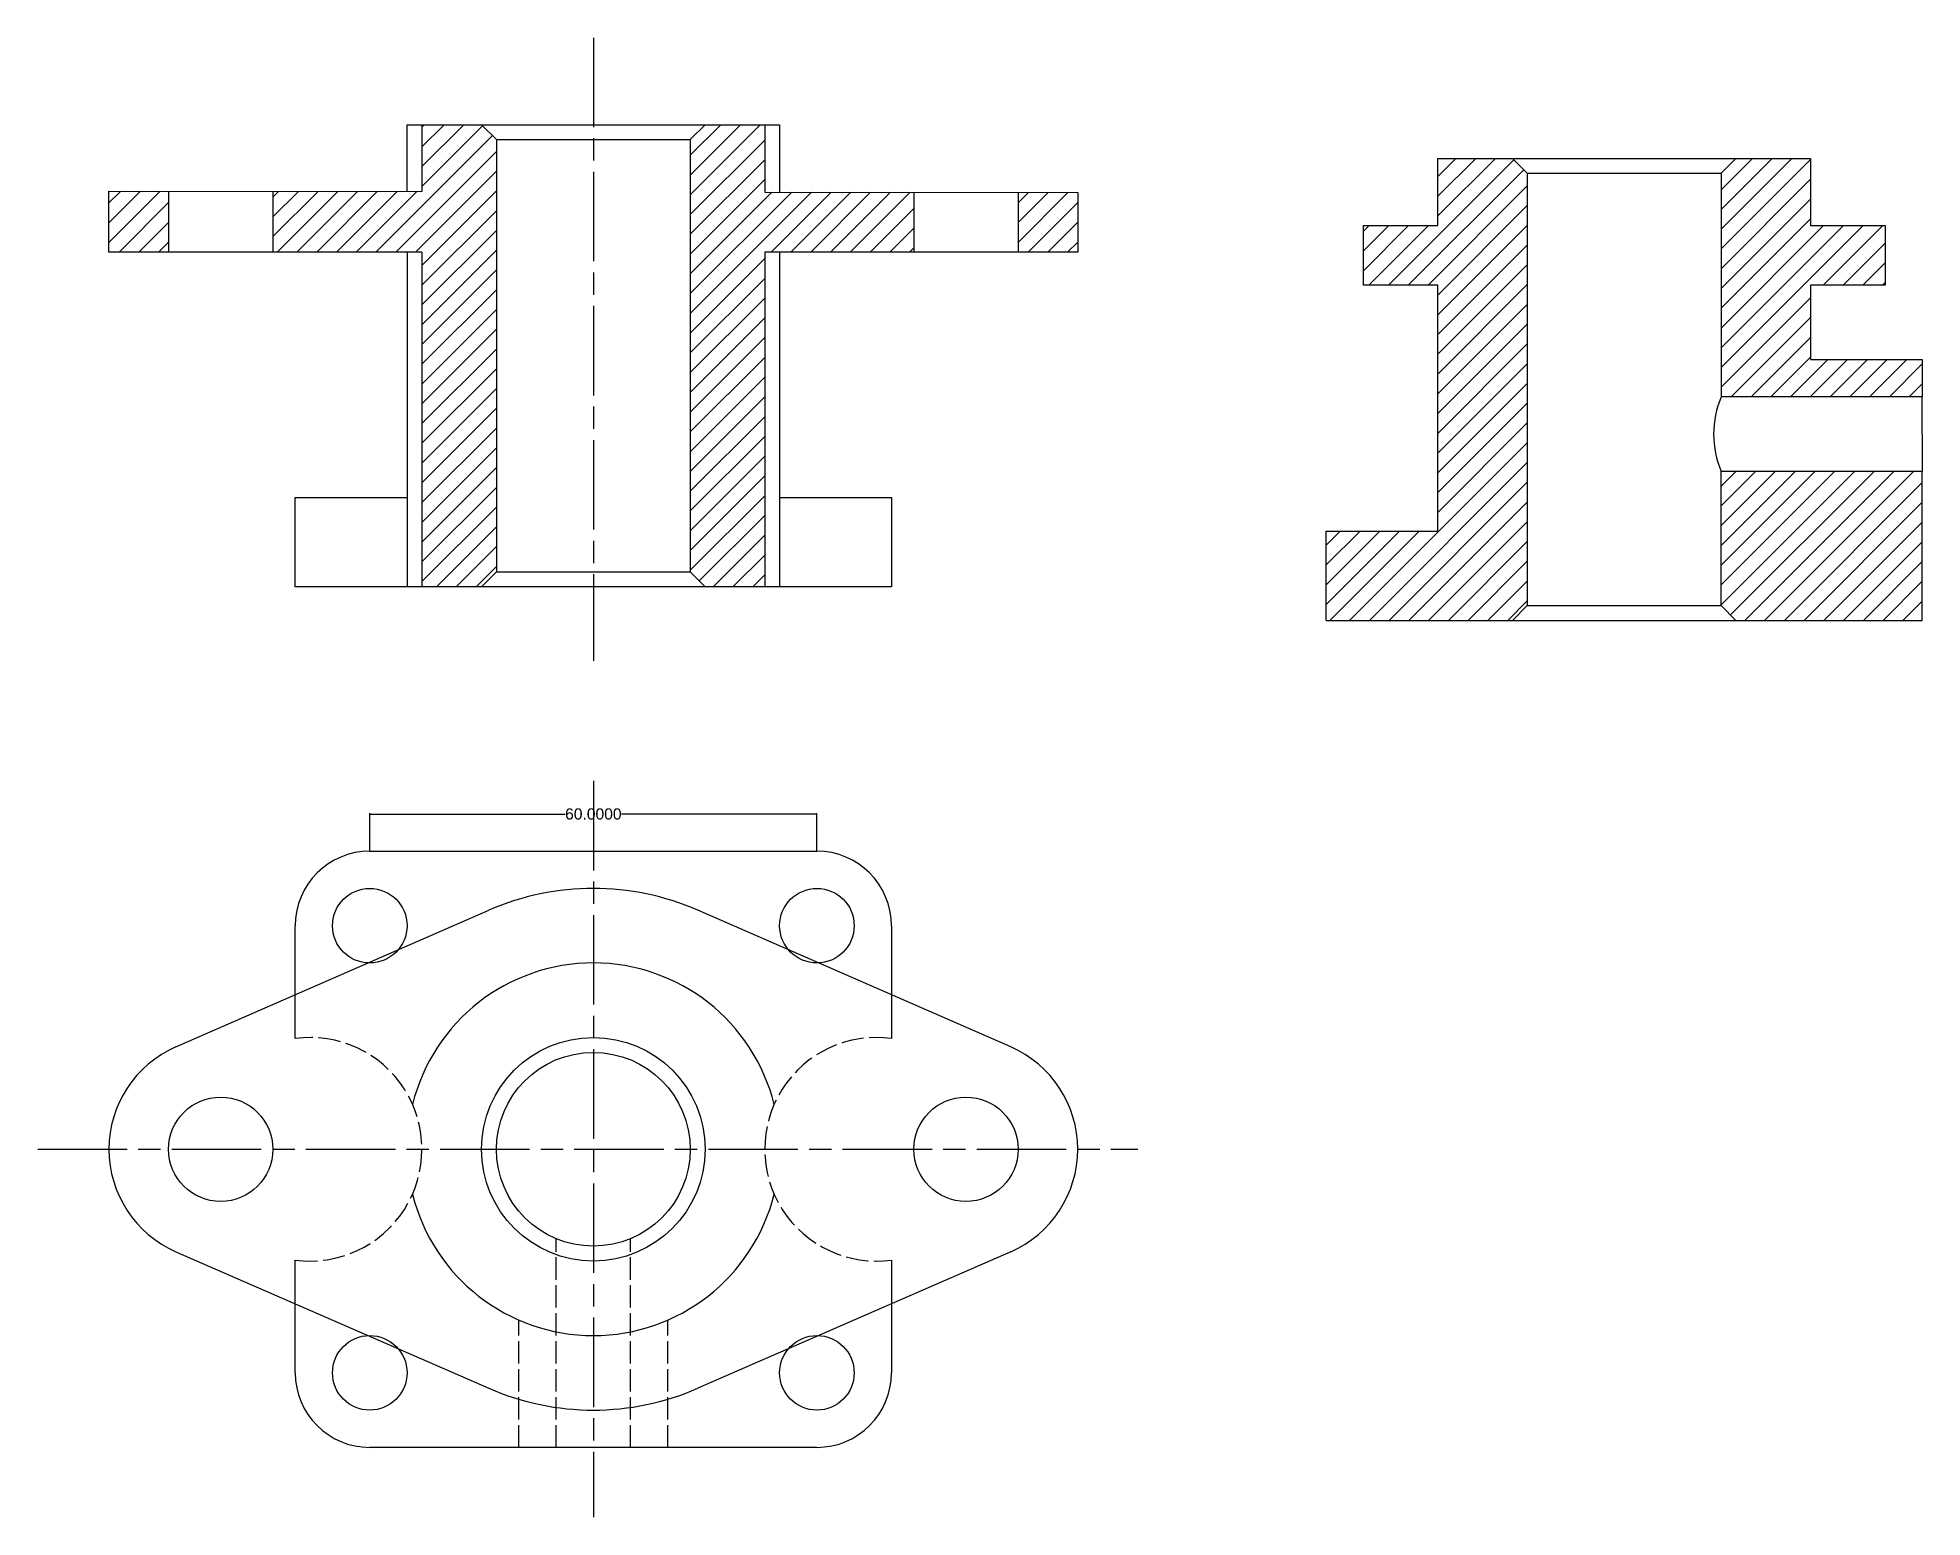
# Model space of a CAD drawing. Header units: inches. Extents: x 37 to 1084, y 55 to 301.
# Drawn here: x 36.9 to 289.8, y 64.1 to 262.7 of the extents above; entities that cross this region are included whole.
import ezdxf

# ---------------------------------------------------------------- set-up
doc = ezdxf.new("R2010")
doc.units = ezdxf.units.IN
doc.header["$MEASUREMENT"] = 0
doc.linetypes.add('AM_ISO02W050x2', pattern=[3.75, 3, -0.75])
doc.linetypes.add('AM_ISO08W050', pattern=[18, 12, -1.5, 3, -1.5])
doc.styles.get("Standard").update_dxf_attribs({"font": 'arial.ttf'})
doc.dimstyles.new('AM_ANSI', dxfattribs={"dimtxt": 0.12, "dimasz": 0.12, "dimexe": 0.1, "dimexo": 0.05, "dimgap": 0.06, "dimtad": 0, "dimtih": 1, "dimtoh": 1, "dimdec": 4, "dimzin": 7, "dimdsep": 46, "dimtxsty": 'Standard', "dimcen": 0, "dimclrd": 256, "dimclre": 256, "dimclrt": 2, "dimadec": 0, "dimazin": 2, "dimtp": 0.1, "dimtm": 0.1, "dimtfac": 0.71, "dimtdec": 4, "dimtofl": 0, "dimtmove": 0, "dimatfit": 3, "dimfxl": 1, "dimtolj": 1, "dimtzin": 7, "dimlwd": -1, "dimlwe": -1, "dimarcsym": 1})

msp = doc.modelspace()

# ---------------------------------------------------------------- blocks, each defined once
blk = doc.blocks.new('*D6')
at = {"linetype": 'ByBlock', "transparency": 16777216}
for p, q in [((81.43, 153.56), (81.43, 158.59)), ((81.55, 158.49), (107.67, 158.49)), ((141.31, 158.49), (115.19, 158.49)), ((141.43, 153.56), (141.43, 158.59))]:
    blk.add_line(p, q, dxfattribs=at)
at = {"transparency": 16777216}
for points in [[(81.55, 158.51), (81.55, 158.47), (81.43, 158.49)], [(141.31, 158.51), (141.31, 158.47), (141.43, 158.49)]]:
    blk.add_solid(points, dxfattribs=at)
at = {"layer": 'Defpoints', "color": 0, "transparency": 16777216}
for p in [(141.43, 158.49), (81.43, 153.51), (141.43, 153.51)]:
    blk.add_point(p, dxfattribs=at)
at = {"color": 2, "transparency": 16777216, "insert": (111.43, 158.49), "char_height": 1.5, "attachment_point": 5}
blk.add_mtext('\\A1;60.0000', dxfattribs=at)

# ---------------------------------------------------------------- dimensions: what is measured, and where the dimension line sits
at = {"color": 3}
dim = msp.add_linear_dim(base=(141.42798, 158.49426), p1=(81.42798, 153.50594), p2=(141.42798, 153.50594), dimstyle='AM_ANSI', override={"dimtxt": 1.5}, dxfattribs=at)
dim.commit()
dim.dimension.update_dxf_attribs({"geometry": '*D6', "text_midpoint": (111.42798, 158.49426)})

# ---------------------------------------------------------------- hatches: boundary and pattern name
at = {"ltscale": 0.25}
h = msp.add_hatch(dxfattribs=at)
h.set_pattern_fill('ANSI31', color=3, scale=15)
h.set_pattern_definition([(45, (0, 146.3188), (-1.325825, 1.325825), [])])
h.paths.add_polyline_path([(134.42798, 233.88559), (134.42798, 188.97922), (126.42798, 188.97922), (124.42798, 190.97922), (124.42798, 248.97922), (126.42798, 250.97922), (134.42798, 250.97922), (134.42798, 241.94609), (154.42798, 241.91728), (154.42798, 233.88559)])
h.paths.add_polyline_path([(98.42798, 248.97922), (96.42798, 250.97922), (88.42798, 250.97922), (88.42798, 242.01235), (68.42798, 242.04115), (68.42798, 233.88559), (88.42798, 233.88559), (88.42798, 188.97922), (91.42798, 188.97922), (96.42798, 188.97922), (98.42798, 190.97922)])
h.paths.add_polyline_path([(176.42791, 241.88559), (168.42798, 241.89711), (168.42798, 233.88559), (176.42791, 233.88559)])
h.paths.add_polyline_path([(54.42798, 233.88559), (46.42804, 233.88559), (46.42804, 242.07284), (54.42798, 242.06132)])
h = msp.add_hatch()
h.set_pattern_fill('ANSI31', color=3, scale=15)
h.set_pattern_definition([(45, (-268.6492, 158.9884), (-1.325825, 1.325825), [])])
h.paths.add_polyline_path([(236.75233, 244.46121), (234.75233, 246.46121), (224.75233, 246.46121), (224.75233, 237.46121), (214.75233, 237.46121), (214.75233, 229.46121), (224.75233, 229.46121), (224.75233, 196.46121), (209.75233, 196.46121), (209.75233, 184.46121), (234.75233, 184.46121), (236.75233, 186.46121)])
h.paths.add_polyline_path([(274.75233, 229.46121), (284.75233, 229.46121), (284.75233, 237.46121), (274.75233, 237.46121), (274.75233, 246.46121), (264.75233, 246.46121), (262.75233, 244.46121), (262.75233, 214.46121), (274.75233, 214.46121), (279.75233, 214.46121), (289.75233, 214.46121), (289.75233, 219.46121), (274.75233, 219.46121)])
h.paths.add_polyline_path([(262.75233, 186.46121), (264.75233, 184.46121), (289.75233, 184.46121), (289.75233, 204.46121), (274.75233, 204.46121), (262.75233, 204.46121)])

# ---------------------------------------------------------------- linework, layer by layer
at = {"color": 1, "linetype": 'AM_ISO08W050'}
msp.add_line((111.42798, 262.65666), (111.42798, 179.03771), dxfattribs=at)
for p, q in [((86.42798, 241.97922), (86.42798, 250.97922)), ((86.42798, 250.97922), (136.42798, 250.97922)), ((88.42798, 250.97922), (88.42798, 242.01235)), ((98.42798, 248.97922), (96.42798, 250.97922)), ((124.42798, 248.97922), (126.42798, 250.97922)), ((134.42798, 250.97922), (134.42798, 241.94609)), ((136.42798, 250.97922), (136.42798, 241.94321)), ((98.42798, 248.97922), (98.42798, 190.97922)), ((98.42798, 248.97922), (124.42798, 248.97922)), ((124.42798, 248.97922), (124.42798, 190.97922)), ((224.75233, 237.46121), (224.75233, 246.46121)), ((224.75233, 246.46121), (274.75233, 246.46121)), ((234.75233, 246.46121), (236.75233, 244.46121)), ((264.75233, 246.46121), (262.75233, 244.46121)), ((274.75233, 246.46121), (274.75233, 237.46121)), ((236.75233, 244.46121), (236.75233, 186.46121)), ((236.75233, 244.46121), (262.75233, 244.46121)), ((262.75233, 244.46121), (262.75233, 214.46121)), ((46.42804, 242.07284), (88.42798, 242.01235)), ((46.42804, 233.88559), (46.42804, 242.07284)), ((54.42798, 242.06132), (54.42798, 233.97922)), ((68.42798, 242.04115), (68.42798, 233.97922)), ((134.42798, 241.94609), (176.42791, 241.88559)), ((136.42798, 241.97922), (136.42798, 241.94321)), ((154.42798, 241.91728), (154.42798, 233.97922)), ((168.42798, 241.89711), (168.42798, 233.97922)), ((176.42791, 241.88559), (176.42791, 233.88559)), ((214.75233, 229.46121), (214.75233, 237.46121)), ((214.75233, 237.46121), (224.75233, 237.46121)), ((274.75233, 237.46121), (284.75233, 237.46121)), ((284.75233, 237.46121), (284.75233, 229.46121)), ((88.42798, 233.88559), (46.42804, 233.88559)), ((86.42798, 233.88559), (86.42798, 200.97922)), ((88.42798, 233.88559), (88.42798, 188.97922)), ((176.42791, 233.88559), (134.42798, 233.88559)), ((134.42798, 233.88559), (134.42798, 188.97922)), ((136.42798, 233.88559), (136.42798, 200.97922)), ((224.75233, 229.46121), (214.75233, 229.46121)), ((224.75233, 196.46121), (224.75233, 229.46121)), ((284.75233, 229.46121), (274.75233, 229.46121)), ((274.75233, 229.46121), (274.75233, 219.46121)), ((274.75233, 219.46121), (289.75233, 219.46121)), ((289.75233, 219.46121), (289.75233, 214.46121)), ((274.75233, 214.46121), (262.75233, 214.46121)), ((279.75233, 214.46121), (274.75233, 214.46121)), ((289.75233, 214.46121), (279.75233, 214.46121)), ((289.75233, 209.46121), (289.75233, 214.46121)), ((289.75233, 209.46121), (289.75233, 204.46121)), ((289.75233, 204.46121), (262.75233, 204.46121)), ((262.75233, 186.46121), (262.75233, 204.46121)), ((289.75233, 184.46121), (289.75233, 204.46121)), ((71.42798, 188.97922), (71.42798, 200.97922)), ((71.42798, 200.97922), (86.42798, 200.97922)), ((86.42798, 200.97922), (86.42798, 188.97922)), ((136.42798, 200.97922), (151.42798, 200.97922)), ((136.42798, 200.97922), (136.42798, 188.97922)), ((151.42798, 200.97922), (151.42798, 188.97922)), ((209.75233, 184.46121), (209.75233, 196.46121)), ((209.75233, 196.46121), (224.75233, 196.46121)), ((98.42798, 190.97922), (96.42798, 188.97922)), ((98.42798, 190.97922), (124.42798, 190.97922)), ((124.42798, 190.97922), (126.42798, 188.97922)), ((91.42798, 188.97922), (71.42798, 188.97922)), ((151.42798, 188.97922), (91.42798, 188.97922)), ((234.75233, 184.46121), (236.75233, 186.46121)), ((236.75233, 186.46121), (262.75233, 186.46121)), ((264.75233, 184.46121), (262.75233, 186.46121)), ((209.75233, 184.46121), (289.75233, 184.46121)), ((81.42798, 153.50594), (141.42798, 153.50594)), ((55.42798, 127.25367), (97.42798, 145.58397)), ((167.42798, 127.25367), (125.42798, 145.58397)), ((71.42798, 128.37201), (71.42798, 143.50594)), ((151.42798, 143.50594), (151.42798, 128.37201)), ((55.42798, 99.75821), (97.42798, 81.42791)), ((71.42798, 83.50594), (71.42798, 98.63987)), ((167.42798, 99.75821), (125.42798, 81.42791)), ((151.42798, 98.63987), (151.42798, 83.50594)), ((141.42798, 73.50594), (81.42798, 73.50594))]:
    msp.add_line(p, q)
at = {"linetype": 'AM_ISO08W050'}
for p, q in [((111.42798, 162.92107), (111.42798, 64.12033)), ((36.87087, 113.50594), (184.48027, 113.50594))]:
    msp.add_line(p, q, dxfattribs=at)
at = {"linetype": 'AM_ISO02W050x2'}
for p, q in [((106.42798, 73.50594), (106.42798, 101.50594)), ((116.42798, 73.50594), (116.42798, 101.50594)), ((101.42798, 73.50594), (101.42798, 90.59306)), ((121.42798, 73.50594), (121.42798, 90.59306))]:
    msp.add_line(p, q, dxfattribs=at)
for centre, radius in [((81.42798, 143.50594), 5), ((141.42798, 143.50594), 5), ((111.42798, 113.50594), 15), ((111.42798, 113.50594), 13), ((61.42798, 113.50594), 7), ((161.42798, 113.50594), 7), ((81.42798, 83.50594), 5), ((141.42798, 83.50594), 5)]:
    msp.add_circle(centre, radius)
for centre, radius, start, end in [((274.75233, 209.46121), 13, 157.3801351, 202.6198649), ((81.42798, 143.50594), 10, 90, 180), ((141.42798, 143.50594), 10, 0, 90), ((111.42798, 113.50594), 35, 66.4218215, 113.5781785), ((111.42798, 113.50594), 25, 13.9452833, 166.0547167), ((61.42798, 113.50594), 15, 113.5781785, 246.4218215), ((161.42798, 113.50594), 15, 293.5781785, 66.4218215), ((111.42798, 113.50594), 25, 193.9452833, 346.0547167), ((81.42798, 83.50594), 10, 180, 270), ((141.42798, 83.50594), 10, 270, 0), ((111.42798, 113.50594), 35, 246.4218215, 293.5781785)]:
    msp.add_arc(centre, radius, start, end)
for centre, start, end in [((73.42798, 113.50594), 262.3377443, 97.6622557), ((149.42798, 113.50594), 82.3377443, 277.6622557)]:
    msp.add_arc(centre, 15, start, end, dxfattribs=at)

msp.set_redraw_order([(e.dxf.handle, doc.entitydb.next_handle()) for e in msp.query("TEXT MTEXT ATTDEF DIMENSION ARC_DIMENSION")])  # texts and dimensions are drawn at this point

doc.saveas('drawing.dxf')
